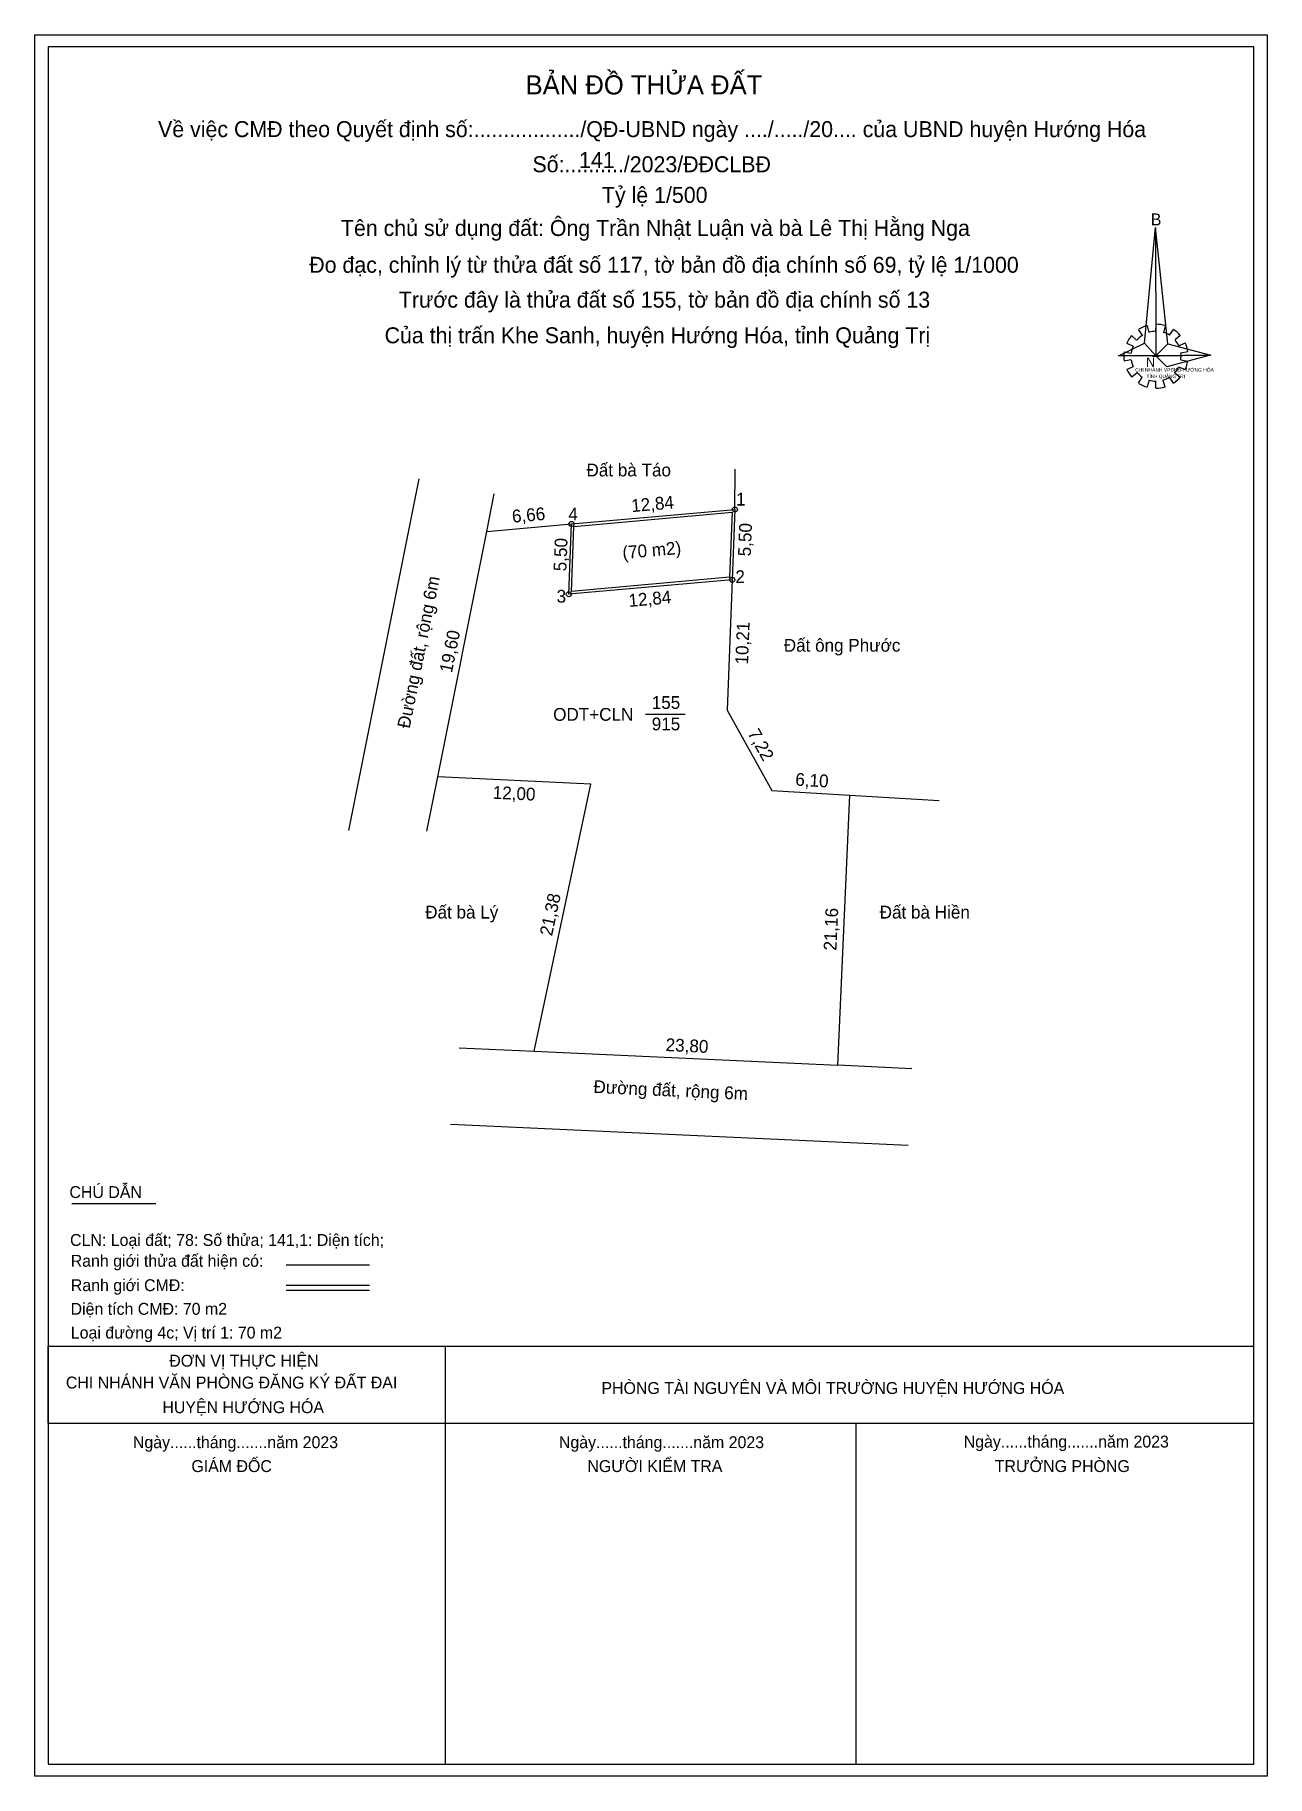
# Model space of a CAD drawing. Extents: x 551555 to 552059, y 1839499 to 1840003.
# Drawn here: x 551869.3 to 551965.8, y 1839777.5 to 1839913.8 of the extents above; entities that cross this region are included whole.
import ezdxf

# ---------------------------------------------------------------- set-up
doc = ezdxf.new("R2010")
doc.units = 0
for name, color, linetype in [('Default', 7, 'Continuous'), ('Level 10', 7, 'Continuous'), ('Level 13', 7, 'Continuous'), ('Level 16', 7, 'Continuous'), ('Level 20', 7, 'Continuous'), ('Level 22', 7, 'Continuous'), ('Level 23', 7, 'Continuous'), ('Level 5', 7, 'Continuous')]:
    doc.layers.add(name, color=color, linetype=linetype)

msp = doc.modelspace()

# ---------------------------------------------------------------- texts
at = {"layer": 'Default'}
for s, height, p in [('B', 0.932, (551956.65, 1839898.92)), ('CHI NHÁNH VPĐKĐ-HƯỚNG HÓA', 0.279, (551955.43, 1839887.47)), ('N', 0.737, (551956.28, 1839887.84)), ('TỈNH QUẢNG TRỊ', 0.2666, (551956.32, 1839886.97))]:
    msp.add_text(s, height=height, dxfattribs=at).set_placement(p)
at = {"layer": 'Level 10'}
for rotation, p in [(78.6875, (551898.61, 1839859.49)), (357.3549, (551912.99, 1839831.01))]:
    msp.add_text('Đường đất, rộng 6m', height=1, rotation=rotation, dxfattribs=at).set_placement(p)
at = {"layer": 'Level 13'}
for s, p in [('155', (551917.57, 1839861.07)), ('ODT+CLN', (551909.85, 1839860.14)), ('915', (551917.57, 1839859.39))]:
    msp.add_text(s, height=1, dxfattribs=at).set_placement(p)
at = {"layer": 'Level 20'}
for s, p in [('4', (551911.04, 1839875.82)), ('1', (551924.18, 1839876.99)), ('2', (551924.12, 1839870.92)), ('3', (551910.12, 1839869.39))]:
    msp.add_text(s, height=1, dxfattribs=at).set_placement(p)
at = {"layer": 'Level 22'}
for s, height, p in [('BẢN ĐỒ THỬA ĐẤT', 1.5, (551907.69, 1839909.17)), ('Về việc CMĐ theo Quyết định số:................../QĐ-UBND ngày ..../...../20.... của UBND huyện Hướng Hóa', 1.25, (551878.91, 1839905.83)), ('Số:........../2023/ĐĐCLBĐ', 1.25, (551908.23, 1839903.08)), ('141', 1.25, (551911.88, 1839903.42)), ('Tỷ lệ 1/500', 1.25, (551913.67, 1839900.68)), ('Tên chủ sử dụng đất: Ông Trần Nhật Luận và bà Lê Thị Hằng Nga', 1.25, (551893.23, 1839898.09)), ('Đo đạc, chỉnh lý từ thửa đất số 117, tờ bản đồ địa chính số 69, tỷ lệ 1/1000', 1.25, (551890.75, 1839895.21)), ('Trước đây là thửa đất số 155, tờ bản đồ địa chính số 13', 1.25, (551897.77, 1839892.48)), ('Của thị trấn Khe Sanh, huyện Hướng Hóa, tỉnh Quảng Trị', 1.25, (551896.65, 1839889.69)), ('Đất bà Táo', 1, (551912.46, 1839879.27)), ('Đất ông Phước', 1, (551927.91, 1839865.55)), ('Đất bà Lý', 1, (551899.83, 1839844.66)), ('Đất bà Hiền', 1, (551935.42, 1839844.66)), ('CHÚ DẪN', 0.932, (551871.97, 1839822.78)), ('CLN: Loại đất; 78: Số thửa; 141,1: Diện tích;', 0.9316, (551872.02, 1839819.03)), ('Ranh giới thửa đất hiện có:', 0.9316, (551872.07, 1839817.4)), ('Ranh giới CMĐ:', 0.9316, (551872.08, 1839815.49)), ('Diện tích CMĐ: 70 m2', 0.9316, (551872.06, 1839813.64)), ('Loại đường 4c; Vị trí 1: 70 m2', 0.9316, (551872.08, 1839811.78)), ('ĐƠN VỊ THỰC HIỆN', 0.9316, (551879.79, 1839809.58)), ('CHI NHÁNH VĂN PHÒNG ĐĂNG KÝ ĐẤT ĐAI', 0.9316, (551871.69, 1839807.87)), ('PHÒNG TÀI NGUYÊN VÀ MÔI TRƯỜNG HUYỆN HƯỚNG HÓA', 0.9316, (551913.63, 1839807.44)), ('HUYỆN HƯỚNG HÓA', 0.9316, (551879.25, 1839805.94)), ('Ngày......tháng.......năm 2023', 0.9316, (551876.94, 1839803.2)), ('Ngày......tháng.......năm 2023', 0.9316, (551910.3, 1839803.2)), ('Ngày......tháng.......năm 2023', 0.9316, (551942, 1839803.25)), ('GIÁM ĐỐC', 0.932, (551881.52, 1839801.33)), ('NGƯỜI KIỂM TRA', 0.9316, (551912.53, 1839801.33)), ('TRƯỞNG PHÒNG', 0.9316, (551944.43, 1839801.33))]:
    msp.add_text(s, height=height, dxfattribs=at).set_placement(p)
at = {"layer": 'Level 5'}
for s, rotation, p in [('6,66', 5.0704, (551906.67, 1839875.64)), ('12,84', 5.0708, (551916.01, 1839876.47)), ('5,50', 87.7753, (551925.32, 1839873)), ('5,50', 87.7753, (551910.88, 1839871.83)), ('(70 m2)', 5.0708, (551915.32, 1839872.8)), ('12,84', 5.0704, (551915.8, 1839869.05)), ('10,21', 87.7748, (551925.11, 1839864.53)), ('19,60', 78.6876, (551901.92, 1839863.84)), ('7,22', 299.1242, (551925.05, 1839859.17)), ('12,00', 357.3544, (551905.1, 1839854.04)), ('6,10', 356.563, (551928.79, 1839855.07)), ('21,38', 78.0277, (551909.76, 1839843.24)), ('21,16', 87.4722, (551932.03, 1839842.13)), ('23,80', 357.3548, (551918.64, 1839834.29))]:
    msp.add_text(s, height=1, rotation=rotation, dxfattribs=at).set_placement(p)

# ---------------------------------------------------------------- linework, layer by layer
at = {"layer": 'Default'}
for p, q in [((551956, 1839890.32), (551955.7, 1839890.76)), ((551956.37, 1839891.07), (551956.5, 1839890.54)), ((551957.05, 1839890.63), (551957.07, 1839891.17)), ((551957.77, 1839891.07), (551957.64, 1839890.53)), ((551958.12, 1839890.32), (551958.42, 1839890.76)), ((551955.26, 1839889.47), (551954.78, 1839889.68)), ((551955.14, 1839890.29), (551955.54, 1839889.93)), ((551958.95, 1839890.29), (551958.55, 1839889.95)), ((551958.84, 1839889.49), (551959.33, 1839889.73)), ((551954.57, 1839889.02), (551955.1, 1839888.93)), ((551955.1, 1839888.39), (551954.57, 1839888.3)), ((551954.78, 1839887.64), (551955.26, 1839887.88)), ((551956.79, 1839888.69), (551957.31, 1839888.69)), ((551959.33, 1839887.63), (551958.83, 1839887.82)), ((551959.55, 1839889.02), (551959, 1839888.93)), ((551959, 1839888.39), (551959.55, 1839888.3)), ((551959.55, 1839888.51), (551959.55, 1839888.51)), ((551959.55, 1839888.51), (551959.55, 1839888.51)), ((551955.59, 1839887.37), (551955.17, 1839887.03)), ((551955.7, 1839886.58), (551955.98, 1839887.05)), ((551956.53, 1839886.8), (551956.37, 1839886.27)), ((551957.05, 1839886.19), (551957.05, 1839886.71)), ((551957.59, 1839886.8), (551957.75, 1839886.29)), ((551958.42, 1839886.58), (551958.12, 1839887.03)), ((551958.52, 1839887.37), (551958.96, 1839887.05))]:
    msp.add_line(p, q, dxfattribs=at)
for points in [[(551957.02, 1839898.76), (551957.05, 1839888.71), (551956.17, 1839889.71)], [(551957.02, 1839898.76), (551957.05, 1839888.71), (551957.98, 1839889.64)], [(551954.13, 1839888.71), (551956.17, 1839889.71), (551957.05, 1839888.71)], [(551961.34, 1839888.75), (551957.05, 1839888.71), (551957.98, 1839889.64)], [(551961.31, 1839888.76), (551957.9, 1839887.85), (551957.05, 1839888.71)]]:
    msp.add_lwpolyline(points, close=True, dxfattribs=at)
for centre, major_axis, start_param, end_param in [((551957.06, 1839888.68), (2.51, 0), 1.84956, 2.139009), ((551957.06, 1839888.68), (1.96, 0), 1.569856, 1.856111), ((551957.06, 1839888.68), (2.51, 0), 1.279242, 1.563322), ((551957.06, 1839888.68), (1.96, 0), 1.002709, 1.275562), ((551957.06, 1839888.68), (2.51, 0), 0.710562, 0.996872), ((551957.06, 1839888.68), (2.51, 0), 2.439582, 2.724002), ((551957.06, 1839888.68), (1.96, 0), 2.723685, 3.015158), ((551957.06, 1839888.68), (1.96, 0), 2.133735, 2.444963), ((551957.06, 1839888.68), (1.96, 0), 0.426784, 0.706465), ((551957.06, 1839888.68), (2.51, 0), 0.139051, 0.433933), ((551957.04, 1839888.64), (2.1, -1.36), 3.569886, 3.856919), ((551957.06, 1839888.68), (1.96, 0), 3.2823, 3.561051), ((551957.06, 1839888.68), (1.96, 0), 5.549695, 5.830716), ((551957.06, 1839888.68), (1.96, 0), 6.135584, 6.416185), ((551957.06, 1839888.68), (2.51, 0), 5.849798, 6.138396), ((551957.06, 1839888.68), (2.51, 0), 3.569886, 3.856919), ((551957.06, 1839888.68), (1.96, 0), 3.860776, 4.132583), ((551957.05, 1839888.66), (2.51, 0), 4.147091, 4.436593), ((551957.06, 1839888.68), (1.96, 0), 4.438547, 4.71314), ((551957.06, 1839888.68), (1.96, 0), 4.990871, 5.284602), ((551957.06, 1839888.68), (2.51, 0), 5.285614, 5.570855), ((551957.06, 1839888.68), (2.51, 0), 4.71301, 4.997611)]:
    msp.add_ellipse(centre, major_axis=major_axis, ratio=0.995001, start_param=start_param, end_param=end_param, dxfattribs=at)
at = {"layer": 'Level 10'}
for p, q in [((551904.66, 1839874.96), (551911.29, 1839875.55)), ((551900.81, 1839855.74), (551904.66, 1839874.96)), ((551932.14, 1839833.17), (551933.07, 1839854.31)), ((551908.36, 1839834.27), (551932.14, 1839833.17))]:
    msp.add_line(p, q, dxfattribs=at)
for points in [[(551924.08, 1839876.68), (551923.87, 1839871.18), (551911.08, 1839870.05), (551911.29, 1839875.55), (551924.08, 1839876.68)], [(551923.87, 1839871.18), (551923.47, 1839860.98), (551926.98, 1839854.68), (551933.07, 1839854.31)], [(551908.36, 1839834.27), (551912.8, 1839855.18), (551900.81, 1839855.74)]]:
    msp.add_lwpolyline(points, dxfattribs=at)
at = {"layer": 'Level 13'}
msp.add_line((551917.08, 1839860.66), (551920.2, 1839860.66), dxfattribs=at)
at = {"layer": 'Level 16'}
for p, q in [((551924.08, 1839876.68), (551924.11, 1839879.84)), ((551933.07, 1839854.31), (551940.09, 1839853.89)), ((551902.49, 1839834.54), (551908.36, 1839834.27)), ((551937.93, 1839832.9), (551932.14, 1839833.17)), ((551901.82, 1839828.56), (551937.65, 1839826.91))]:
    msp.add_line(p, q, dxfattribs=at)
msp.add_lwpolyline([(551923.87, 1839876.46), (551923.67, 1839871.37), (551911.29, 1839870.27), (551911.48, 1839875.36)], close=True, dxfattribs=at)
at = {"layer": 'Level 20'}
for centre in [(551924.08, 1839876.68), (551911.29, 1839875.55), (551923.87, 1839871.18), (551911.08, 1839870.05)]:
    msp.add_circle(centre, 0.2, dxfattribs=at)
at = {"layer": 'Level 22'}
for p, q in [((551872.16, 1839822.35), (551878.74, 1839822.35)), ((551888.94, 1839817.56), (551895.46, 1839817.56)), ((551888.94, 1839815.97), (551895.46, 1839815.97)), ((551888.94, 1839815.56), (551895.46, 1839815.56)), ((551870.31, 1839811.18), (551964.72, 1839811.18)), ((551870.31, 1839805.16), (551870.31, 1839811.18)), ((551901.42, 1839805.16), (551901.42, 1839811.13)), ((551964.72, 1839805.16), (551964.72, 1839811.18)), ((551870.31, 1839805.16), (551901.42, 1839805.16)), ((551901.42, 1839805.16), (551933.58, 1839805.16)), ((551901.42, 1839778.46), (551901.42, 1839805.16)), ((551933.58, 1839805.16), (551964.72, 1839805.16)), ((551933.58, 1839778.46), (551933.58, 1839805.16)), ((551901.42, 1839778.46), (551933.58, 1839778.46))]:
    msp.add_line(p, q, dxfattribs=at)
for points in [[(551965.76, 1839913.84), (551965.76, 1839777.52), (551869.26, 1839777.52), (551869.26, 1839913.84), (551965.76, 1839913.84)], [(551964.72, 1839778.46), (551964.72, 1839912.9), (551870.31, 1839912.9), (551870.31, 1839778.46)], [(551870.31, 1839794.69), (551870.31, 1839778.46), (551901.42, 1839778.46)], [(551933.58, 1839778.46), (551964.72, 1839778.46), (551964.72, 1839794.69)]]:
    msp.add_lwpolyline(points, dxfattribs=at)
at = {"layer": 'Level 23'}
for p, q in [((551893.86, 1839851.55), (551899.36, 1839879.08)), ((551904.66, 1839874.96), (551905.24, 1839877.9)), ((551899.96, 1839851.49), (551900.81, 1839855.74))]:
    msp.add_line(p, q, dxfattribs=at)

msp.set_redraw_order([(e.dxf.handle, doc.entitydb.next_handle()) for e in msp.query("TEXT MTEXT ATTDEF DIMENSION ARC_DIMENSION")])  # texts and dimensions are drawn at this point

doc.saveas('drawing.dxf')
